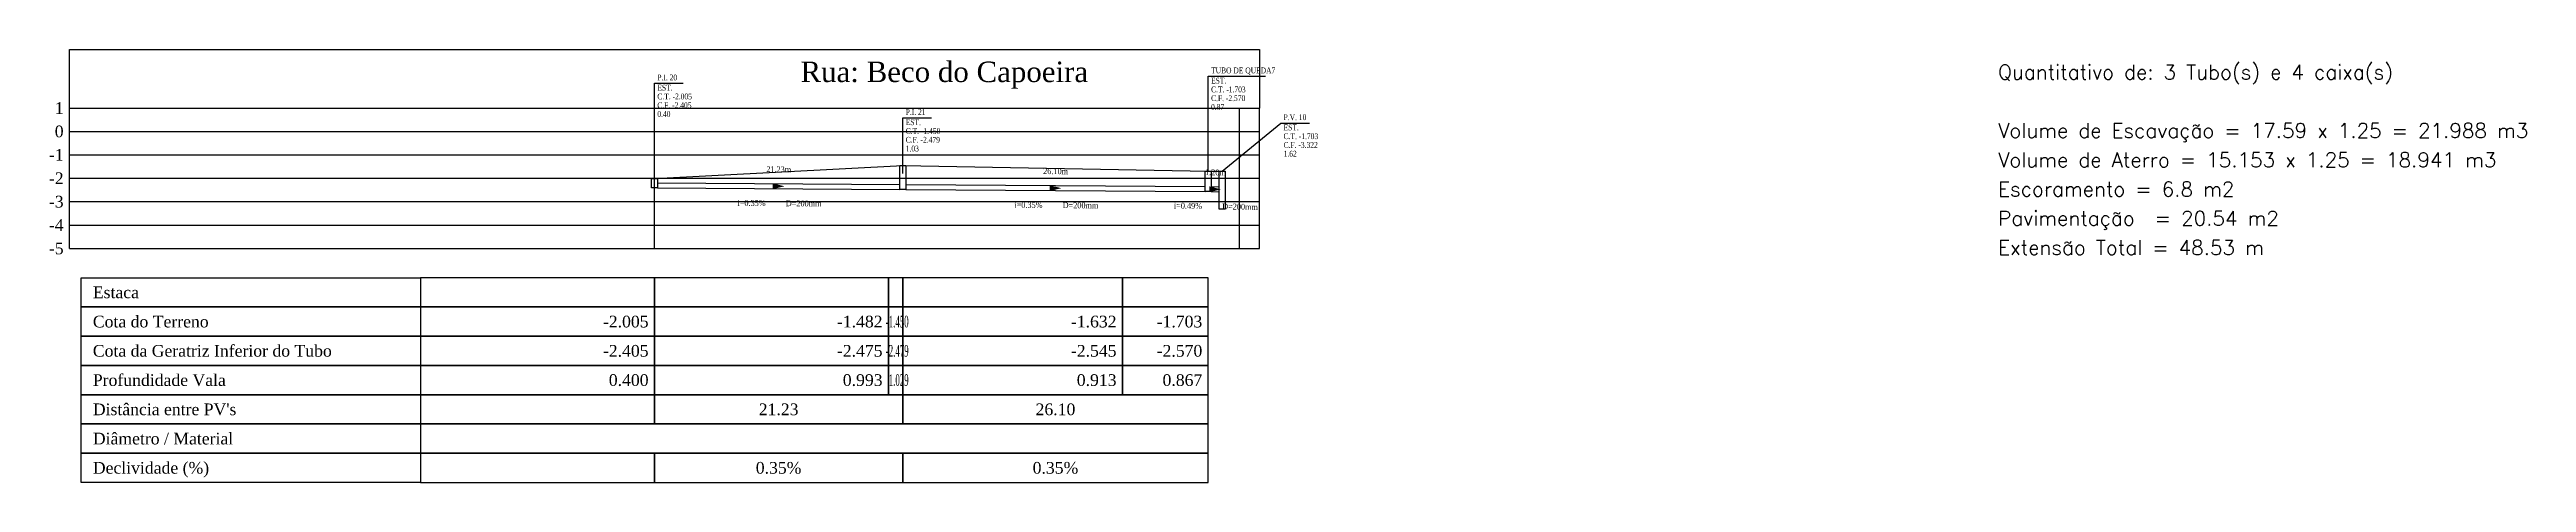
# Model space of a CAD drawing. Extents: x -44 to 14114764, y -20 to 289527804.
# Drawn here: x 359154.9 to 359366.6, y 7351194.4 to 7351231.4 of the extents above; entities that cross this region are included whole.
import ezdxf
from ezdxf.enums import TextEntityAlignment as Align

# ---------------------------------------------------------------- set-up
doc = ezdxf.new("R2010")
doc.units = 0
for name, color, linetype in [('Layer2', 7, 'Continuous'), ('PS_IND_COMPRIMENTO', 7, 'Continuous'), ('PS_IND_DIAMETRO', 7, 'Continuous'), ('PS_IND_FLUXO', 3, 'Continuous'), ('PS_IND_INCLINACAO', 7, 'Continuous'), ('PS_PERFIL_CAIXAS', 7, 'Continuous'), ('PS_PERFIL_COTA_LIN', 7, 'Continuous'), ('PS_PERFIL_COTA_TXT', 5, 'Continuous'), ('PS_PERFIL_GRADE', 8, 'Continuous'), ('PS_PERFIL_TERRENO', 3, 'Continuous'), ('PS_PERFIL_TITULOS', 5, 'Continuous'), ('PS_PERFIL_TUBO', 7, 'Continuous'), ('PS_PONTOS_IDENTIFICACAO_LIN', 7, 'Continuous'), ('PS_PONTOS_IDENTIFICACAO_TXT', 7, 'Continuous')]:
    doc.layers.add(name, color=color, linetype=linetype)
doc.styles.add('ROMANS', font='ROMANS.shx', dxfattribs={"height": 2})
doc.styles.get("Standard").update_dxf_attribs({"font": 'times.ttf'})

msp = doc.modelspace()

# ---------------------------------------------------------------- texts
at = {"layer": 'Layer2', "color": 7, "style": 'ROMANS'}
for s, p in [('Quantitativo de: 3 Tubo(s) e 4 caixa(s)', (359321.429, 7351228.879)), ('Volume de Escavação = 17.59 x 1.25 = 21.988 m3', (359321.429, 7351223.879)), ('Volume de Aterro = 15.153 x 1.25 = 18.941 m3', (359321.429, 7351221.379)), ('Escoramento = 6.8 m2', (359321.429, 7351218.879)), ('Pavimentação  = 20.54 m2', (359321.429, 7351216.379)), ('Extensão Total = 48.53 m', (359321.429, 7351213.879))]:
    msp.add_text(s, height=1.25, dxfattribs=at).set_placement(p)
at = {"layer": 'PS_IND_COMPRIMENTO', "width": 0.8}
for s, rotation, p in [('21.23m', 359.58928, (359217.202, 7351221.197)), ('26.10m', 359.59133, (359240.867, 7351221.032)), ('1.20m', 359.03425, (359254.531, 7351220.934))]:
    msp.add_text(s, height=0.5, rotation=rotation, dxfattribs=at).set_placement(p, align=Align.MIDDLE_CENTER)
at = {"layer": 'PS_IND_DIAMETRO', "width": 0.8}
for rotation, p in [(359.58928, (359219.331, 7351218.282)), (359.59133, (359242.996, 7351218.117)), (359.03425, (359256.632, 7351217.999))]:
    msp.add_text('D=200mm', height=0.5, rotation=rotation, dxfattribs=at).set_placement(p, align=Align.MIDDLE_CENTER)
at = {"layer": 'PS_IND_INCLINACAO', "width": 0.8}
for s, rotation, p in [('i=0.35%', 359.58928, (359214.882, 7351218.314)), ('i=0.35%', 359.59133, (359238.546, 7351218.148)), ('i=0.49%', 359.03425, (359252.183, 7351218.074))]:
    msp.add_text(s, height=0.5, rotation=rotation, dxfattribs=at).set_placement(p, align=Align.MIDDLE_CENTER)
at = {"layer": 'PS_PERFIL_COTA_TXT'}
for s, p in [('Estaca', (359158.577, 7351210.681)), ('Cota do Terreno', (359158.577, 7351208.181)), ('Cota da Geratriz Inferior do Tubo', (359158.577, 7351205.681)), ('Profundidade Vala', (359158.577, 7351203.181)), ("Distância entre PV's", (359158.577, 7351200.681)), ('Diâmetro / Material', (359158.577, 7351198.181)), ('Declividade (%)', (359158.577, 7351195.681))]:
    msp.add_text(s, height=1, dxfattribs=at).set_placement(p, align=Align.MIDDLE_LEFT)
for s, p in [('-2.005', (359206.077, 7351208.181)), ('-1.482', (359226.077, 7351208.181)), ('-1.632', (359246.077, 7351208.181)), ('-1.703', (359253.407, 7351208.181)), ('-2.405', (359206.077, 7351205.681)), ('-2.475', (359226.077, 7351205.681)), ('-2.545', (359246.077, 7351205.681)), ('-2.570', (359253.407, 7351205.681)), ('0.400', (359206.077, 7351203.181)), ('0.993', (359226.077, 7351203.181)), ('0.913', (359246.077, 7351203.181)), ('0.867', (359253.407, 7351203.181))]:
    msp.add_text(s, height=1, dxfattribs=at).set_placement(p, align=Align.MIDDLE_RIGHT)
at = {"layer": 'PS_PERFIL_COTA_TXT', "width": 0.5}
for s, p in [('-1.450', (359228.307, 7351208.181)), ('-2.479', (359228.307, 7351205.681)), ('1.029', (359228.307, 7351203.181))]:
    msp.add_text(s, height=1, dxfattribs=at).set_placement(p, align=Align.MIDDLE_RIGHT)
at = {"layer": 'PS_PERFIL_COTA_TXT'}
for s, p in [('21.23', (359217.192, 7351200.681)), ('26.10', (359240.857, 7351200.681)), ('0.35%', (359217.192, 7351195.681)), ('0.35%', (359240.857, 7351195.681))]:
    msp.add_text(s, height=1, dxfattribs=at).set_placement(p, align=Align.MIDDLE_CENTER)
at = {"layer": 'PS_PERFIL_GRADE'}
for s, p in [('1', (359156.077, 7351226.431)), ('0', (359156.077, 7351224.431)), ('-1', (359156.077, 7351222.431)), ('-2', (359156.077, 7351220.431)), ('-3', (359156.077, 7351218.431)), ('-4', (359156.077, 7351216.431)), ('-5', (359156.077, 7351214.431))]:
    msp.add_text(s, height=1, dxfattribs=at).set_placement(p, align=Align.MIDDLE_RIGHT)
at = {"layer": 'PS_PERFIL_TITULOS'}
msp.add_text('Rua: Beco do Capoeira ', height=1.75, dxfattribs=at).set_placement((359231.686, 7351229.526), align=Align.MIDDLE_CENTER)
at = {"layer": 'PS_PONTOS_IDENTIFICACAO_TXT', "width": 0.7}
for s, p in [('P.I. 20', (359206.827, 7351228.797)), ('EST. ', (359206.827, 7351227.922)), ('TUBO DE QUEDA7', (359254.157, 7351229.4)), ('EST. ', (359254.157, 7351228.525)), ('C.T. -2.005', (359206.827, 7351227.172)), ('C.F. -2.405', (359206.827, 7351226.422)), ('P.I. 21', (359228.057, 7351225.843)), ('0.87', (359254.157, 7351226.275)), ('C.T. -1.703', (359254.157, 7351227.775)), ('C.F. -2.570', (359254.157, 7351227.025)), ('0.40', (359206.827, 7351225.672)), ('EST. ', (359228.057, 7351224.968)), ('C.T. -1.450', (359228.057, 7351224.218)), ('P.V. 10', (359260.357, 7351225.4)), ('EST. ', (359260.357, 7351224.525)), ('C.T. -1.703', (359260.357, 7351223.775)), ('C.F. -2.479', (359228.057, 7351223.468)), ('1.03', (359228.057, 7351222.718)), ('C.F. -3.322', (359260.357, 7351223.025)), ('1.62', (359260.357, 7351222.275))]:
    msp.add_text(s, height=0.5, dxfattribs=at).set_placement(p)

# ---------------------------------------------------------------- linework, layer by layer
at = {"layer": 'PS_IND_FLUXO'}
for points in [[(359216.692, 7351219.751, 0.5, 0, 0), (359217.692, 7351219.744, 0, 0, 0)], [(359240.357, 7351219.585, 0.5, 0, 0), (359241.357, 7351219.578, 0, 0, 0)], [(359254.007, 7351219.493, 0.5, 0, 0), (359255.007, 7351219.476, 0, 0, 0)]]:
    msp.add_lwpolyline(points, format="xyseb", dxfattribs=at)
at = {"layer": 'PS_PERFIL_CAIXAS', "linetype": 'Continuous'}
for points in [[(359206.327, 7351220.422), (359206.827, 7351220.422), (359206.827, 7351219.622), (359206.327, 7351219.622)], [(359227.557, 7351221.531), (359228.057, 7351221.531), (359228.057, 7351219.473), (359227.557, 7351219.473)], [(359253.657, 7351221.025), (359254.157, 7351221.025), (359254.157, 7351219.291), (359253.657, 7351219.291)], [(359254.857, 7351221.025), (359255.357, 7351221.025), (359255.357, 7351217.786), (359254.857, 7351217.786)]]:
    msp.add_lwpolyline(points, close=True, dxfattribs=at)
at = {"layer": 'PS_PERFIL_COTA_LIN', "linetype": 'Continuous'}
for points in [[(359186.577, 7351211.931), (359186.577, 7351209.431), (359157.577, 7351209.431), (359157.577, 7351211.931)], [(359186.577, 7351211.931), (359186.577, 7351209.431), (359206.577, 7351209.431), (359206.577, 7351211.931)], [(359206.577, 7351211.931), (359206.577, 7351209.431), (359226.577, 7351209.431), (359226.577, 7351211.931)], [(359226.577, 7351211.931), (359226.577, 7351209.431), (359227.807, 7351209.431), (359227.807, 7351211.931)], [(359227.807, 7351211.931), (359227.807, 7351209.431), (359246.577, 7351209.431), (359246.577, 7351211.931)], [(359246.577, 7351211.931), (359246.577, 7351209.431), (359253.907, 7351209.431), (359253.907, 7351211.931)], [(359186.577, 7351209.431), (359186.577, 7351206.931), (359157.577, 7351206.931), (359157.577, 7351209.431)], [(359186.577, 7351209.431), (359186.577, 7351206.931), (359206.577, 7351206.931), (359206.577, 7351209.431)], [(359206.577, 7351209.431), (359206.577, 7351206.931), (359226.577, 7351206.931), (359226.577, 7351209.431)], [(359226.577, 7351209.431), (359226.577, 7351206.931), (359227.807, 7351206.931), (359227.807, 7351209.431)], [(359227.807, 7351209.431), (359227.807, 7351206.931), (359246.577, 7351206.931), (359246.577, 7351209.431)], [(359246.577, 7351209.431), (359246.577, 7351206.931), (359253.907, 7351206.931), (359253.907, 7351209.431)], [(359186.577, 7351206.931), (359186.577, 7351204.431), (359157.577, 7351204.431), (359157.577, 7351206.931)], [(359186.577, 7351206.931), (359186.577, 7351204.431), (359206.577, 7351204.431), (359206.577, 7351206.931)], [(359206.577, 7351206.931), (359206.577, 7351204.431), (359226.577, 7351204.431), (359226.577, 7351206.931)], [(359226.577, 7351206.931), (359226.577, 7351204.431), (359227.807, 7351204.431), (359227.807, 7351206.931)], [(359227.807, 7351206.931), (359227.807, 7351204.431), (359246.577, 7351204.431), (359246.577, 7351206.931)], [(359246.577, 7351206.931), (359246.577, 7351204.431), (359253.907, 7351204.431), (359253.907, 7351206.931)], [(359186.577, 7351204.431), (359186.577, 7351201.931), (359157.577, 7351201.931), (359157.577, 7351204.431)], [(359186.577, 7351204.431), (359186.577, 7351201.931), (359206.577, 7351201.931), (359206.577, 7351204.431)], [(359206.577, 7351204.431), (359206.577, 7351201.931), (359226.577, 7351201.931), (359226.577, 7351204.431)], [(359226.577, 7351204.431), (359226.577, 7351201.931), (359227.807, 7351201.931), (359227.807, 7351204.431)], [(359227.807, 7351204.431), (359227.807, 7351201.931), (359246.577, 7351201.931), (359246.577, 7351204.431)], [(359246.577, 7351204.431), (359246.577, 7351201.931), (359253.907, 7351201.931), (359253.907, 7351204.431)], [(359186.577, 7351201.931), (359186.577, 7351199.431), (359157.577, 7351199.431), (359157.577, 7351201.931)], [(359186.577, 7351201.931), (359186.577, 7351199.431), (359206.577, 7351199.431), (359206.577, 7351201.931)], [(359206.577, 7351201.931), (359206.577, 7351199.431), (359227.807, 7351199.431), (359227.807, 7351201.931)], [(359227.807, 7351201.931), (359227.807, 7351199.431), (359253.907, 7351199.431), (359253.907, 7351201.931)], [(359186.577, 7351199.431), (359186.577, 7351196.931), (359157.577, 7351196.931), (359157.577, 7351199.431)], [(359186.577, 7351199.431), (359186.577, 7351196.931), (359253.907, 7351196.931), (359253.907, 7351199.431)], [(359186.577, 7351196.931), (359186.577, 7351194.431), (359157.577, 7351194.431), (359157.577, 7351196.931)], [(359186.577, 7351196.931), (359186.577, 7351194.431), (359206.577, 7351194.431), (359206.577, 7351196.931)], [(359206.577, 7351196.931), (359206.577, 7351194.431), (359227.807, 7351194.431), (359227.807, 7351196.931)], [(359227.807, 7351196.931), (359227.807, 7351194.431), (359253.907, 7351194.431), (359253.907, 7351196.931)]]:
    msp.add_lwpolyline(points, close=True, dxfattribs=at)
for points in [[(359206.577, 7351201.931), (359226.577, 7351201.931)], [(359226.577, 7351201.931), (359227.807, 7351201.931)], [(359246.577, 7351201.931), (359253.907, 7351201.931)], [(359186.577, 7351199.431), (359206.577, 7351199.431)], [(359206.577, 7351199.431), (359226.577, 7351199.431)], [(359206.577, 7351199.431), (359226.577, 7351199.431)], [(359226.577, 7351199.431), (359227.807, 7351199.431)], [(359226.577, 7351199.431), (359227.807, 7351199.431)], [(359227.807, 7351199.431), (359246.577, 7351199.431)], [(359246.577, 7351199.431), (359253.907, 7351199.431)], [(359246.577, 7351199.431), (359253.907, 7351199.431)], [(359186.577, 7351196.931), (359206.577, 7351196.931)], [(359206.577, 7351196.931), (359226.577, 7351196.931)], [(359206.577, 7351196.931), (359226.577, 7351196.931)], [(359226.577, 7351196.931), (359227.807, 7351196.931)], [(359226.577, 7351196.931), (359227.807, 7351196.931)], [(359227.807, 7351196.931), (359246.577, 7351196.931)], [(359246.577, 7351196.931), (359253.907, 7351196.931)], [(359246.577, 7351196.931), (359253.907, 7351196.931)], [(359206.577, 7351194.431), (359226.577, 7351194.431)], [(359226.577, 7351194.431), (359227.807, 7351194.431)], [(359246.577, 7351194.431), (359253.907, 7351194.431)]]:
    msp.add_lwpolyline(points, dxfattribs=at)
at = {"layer": 'PS_PERFIL_GRADE', "linetype": 'Continuous'}
for p, q in [((359156.577, 7351214.431), (359156.577, 7351226.431)), ((359156.577, 7351226.431), (359258.291, 7351226.431)), ((359206.577, 7351214.431), (359206.577, 7351226.431)), ((359256.577, 7351214.431), (359256.577, 7351226.431)), ((359258.291, 7351214.431), (359258.291, 7351226.431)), ((359156.577, 7351224.431), (359258.291, 7351224.431)), ((359156.577, 7351222.431), (359258.291, 7351222.431)), ((359156.577, 7351220.431), (359258.291, 7351220.431)), ((359156.577, 7351218.431), (359258.291, 7351218.431)), ((359156.577, 7351216.431), (359258.291, 7351216.431)), ((359156.577, 7351214.431), (359258.291, 7351214.431))]:
    msp.add_line(p, q, dxfattribs=at)
msp.add_lwpolyline([(359156.577, 7351226.431), (359156.577, 7351231.431), (359258.291, 7351231.431), (359258.291, 7351226.431)], dxfattribs=at)
at = {"layer": 'PS_PERFIL_TERRENO', "linetype": 'Continuous'}
msp.add_lwpolyline([(359206.577, 7351220.422), (359227.807, 7351221.531), (359253.907, 7351221.025), (359255.107, 7351221.025)], dxfattribs=at)
at = {"layer": 'PS_PERFIL_TUBO', "linetype": 'Continuous'}
for points in [[(359206.827, 7351219.622), (359227.557, 7351219.473), (359227.557, 7351219.873), (359206.827, 7351220.022)], [(359228.057, 7351219.473), (359253.657, 7351219.291), (359253.657, 7351219.691), (359228.057, 7351219.873)], [(359254.157, 7351219.291), (359254.857, 7351219.279), (359254.857, 7351219.679), (359254.157, 7351219.691)]]:
    msp.add_lwpolyline(points, close=True, dxfattribs=at)
at = {"layer": 'PS_PONTOS_IDENTIFICACAO_LIN', "linetype": 'Continuous'}
for points in [[(359206.577, 7351220.422), (359206.577, 7351228.547), (359209.027, 7351228.547)], [(359253.907, 7351221.025), (359253.907, 7351229.15), (359258.807, 7351229.15)], [(359227.807, 7351220.823), (359227.807, 7351225.593), (359230.257, 7351225.593)], [(359255.107, 7351221.025), (359260.107, 7351225.15), (359262.557, 7351225.15)]]:
    msp.add_lwpolyline(points, dxfattribs=at)

msp.set_redraw_order([(e.dxf.handle, doc.entitydb.next_handle()) for e in msp.query("TEXT MTEXT ATTDEF DIMENSION ARC_DIMENSION")])  # texts and dimensions are drawn at this point

doc.saveas('drawing.dxf')
